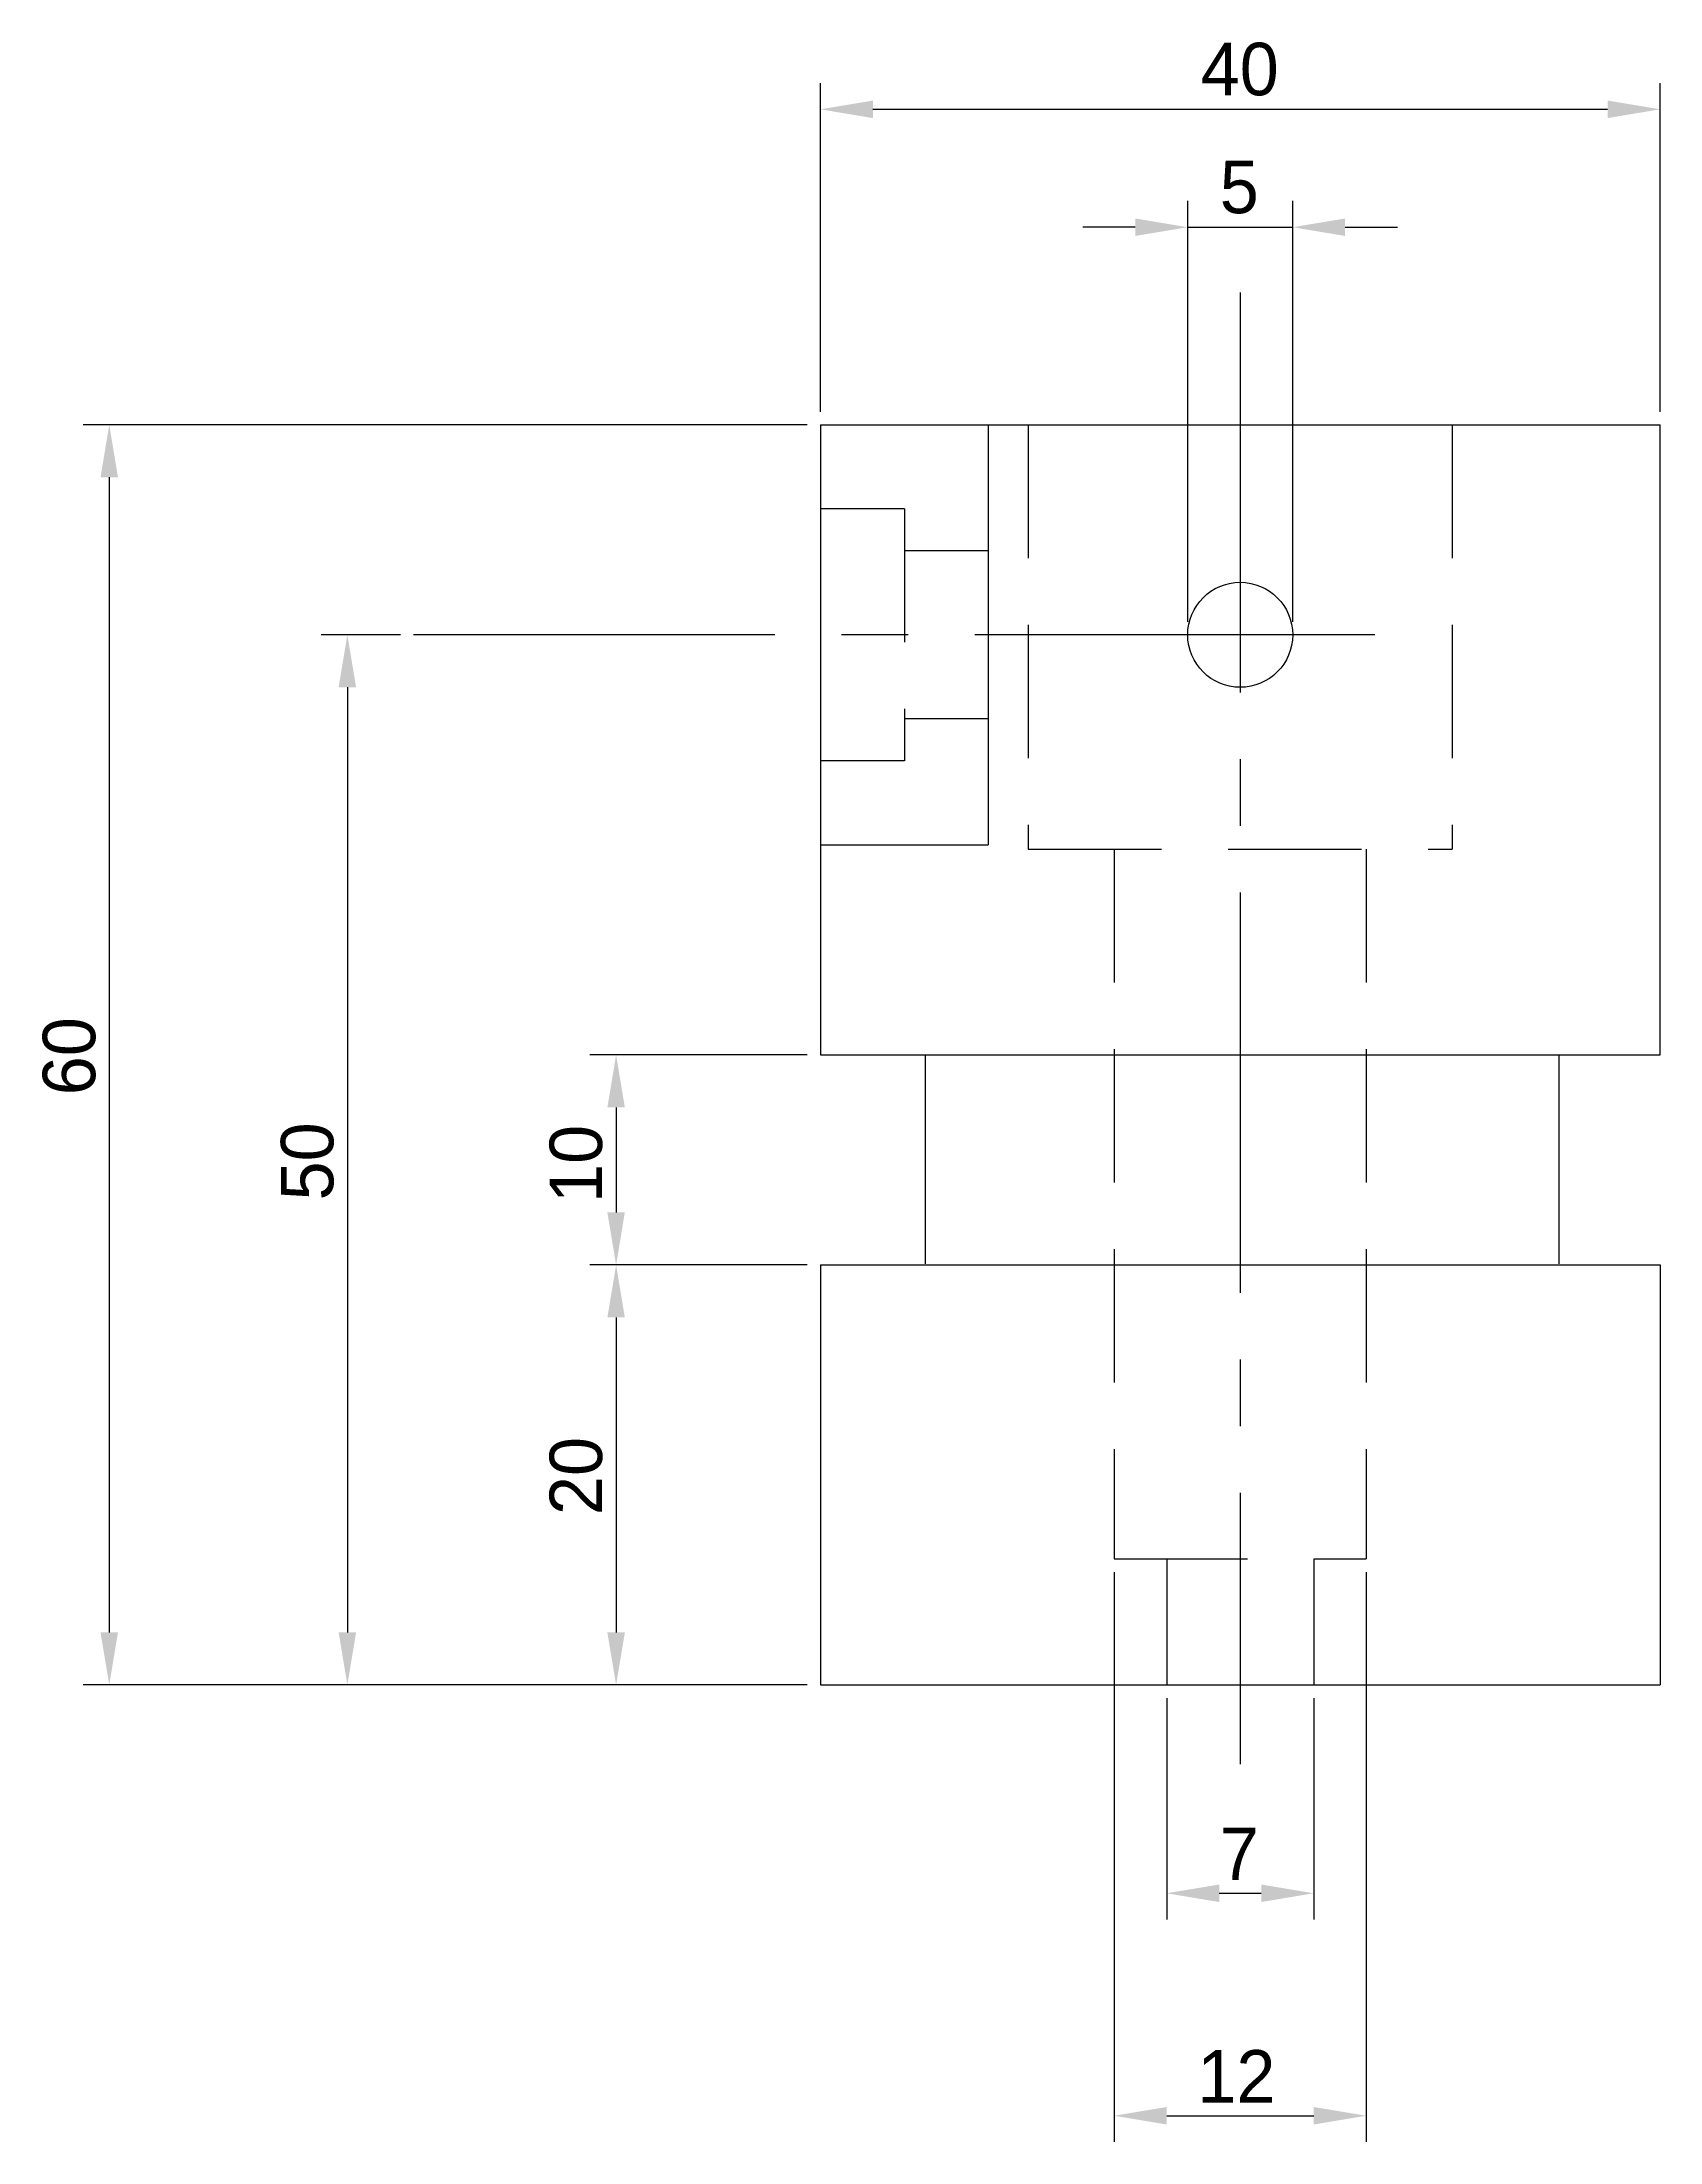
# Model space of a CAD drawing. Extents: x -37 to 181, y -12 to 208.
# Drawn here: x -37.1 to 40, y 108.2 to 208.2 of the extents above; entities that cross this region are included whole.
import ezdxf

# ---------------------------------------------------------------- set-up
doc = ezdxf.new("R2010")
doc.units = 0
doc.linetypes.add('CENTER2', pattern=[28.575, 19.05, -3.175, 3.175, -3.175])
doc.linetypes.add('DASHED2', pattern=[9.525, 6.35, -3.175])
doc.layers.get('0').update_dxf_attribs({"linetype": 'CONTINUOUS'})
doc.layers.get('DEFPOINTS').update_dxf_attribs({"linetype": 'CONTINUOUS'})
for name, color, linetype in [('A', 10, 'CONTINUOUS'), ('B', 40, 'DASHED2'), ('DIM', 144, 'CONTINUOUS'), ('E', 102, 'CENTER2')]:
    doc.layers.add(name, color=color, linetype=linetype)
doc.dimstyles.get("Standard").update_dxf_attribs({"dimtxt": 0.18, "dimasz": 0.18, "dimexe": 0.18, "dimexo": 0.0625, "dimgap": 0.09, "dimtad": 0, "dimtih": 1, "dimtoh": 1, "dimzin": 0, "dimcen": 0.09, "dimazin": 3, "dimtfac": 1, "dimtofl": 0, "dimtmove": 0, "dimatfit": 3})

# ---------------------------------------------------------------- blocks, each defined once
blk = doc.blocks.new('*U60')
at = {"layer": 'DIM', "color": 0}
blk.add_text('10', height=2.5, rotation=90, dxfattribs=at).set_placement((-10.399, 152.951))
blk = doc.blocks.new('*D10')
at = {"layer": 'DEFPOINTS', "color": 0}
for p in [(0, 160), (-9.731, 150), (0, 150)]:
    blk.add_point(p, dxfattribs=at)
at = {"layer": 'DIM', "color": 0}
for p, q in [((-0.625, 160), (-10.981, 160)), ((-9.731, 157.5), (-9.731, 152.5)), ((-0.625, 150), (-10.981, 150))]:
    blk.add_line(p, q, dxfattribs=at)
for points in [[(-10.148, 157.5), (-9.315, 157.5), (-9.731, 160)], [(-10.148, 152.5), (-9.315, 152.5), (-9.731, 150)]]:
    blk.add_solid(points, dxfattribs=at)
blk.add_blockref('*U60', (0, 0))
blk = doc.blocks.new('*U61')
at = {"layer": 'DIM', "color": 0}
blk.add_text('20', height=2.5, rotation=90, dxfattribs=at).set_placement((-10.399, 138.09))
blk = doc.blocks.new('*D11')
at = {"layer": 'DEFPOINTS', "color": 0}
for p in [(0, 150), (-9.731, 130), (0, 130)]:
    blk.add_point(p, dxfattribs=at)
at = {"layer": 'DIM', "color": 0}
for p, q in [((-0.625, 150), (-10.981, 150)), ((-9.731, 147.5), (-9.731, 132.5)), ((-0.625, 130), (-10.981, 130))]:
    blk.add_line(p, q, dxfattribs=at)
for points in [[(-10.148, 147.5), (-9.315, 147.5), (-9.731, 150)], [(-10.148, 132.5), (-9.315, 132.5), (-9.731, 130)]]:
    blk.add_solid(points, dxfattribs=at)
blk.add_blockref('*U61', (0, 0))
blk = doc.blocks.new('*U62')
at = {"layer": 'DIM', "color": 0}
blk.add_text('60', height=2.5, rotation=90, dxfattribs=at).set_placement((-34.545, 158.076))
blk = doc.blocks.new('*D12')
at = {"layer": 'DEFPOINTS', "color": 0}
for p in [(0, 190), (-33.877, 130), (0, 130)]:
    blk.add_point(p, dxfattribs=at)
at = {"layer": 'DIM', "color": 0}
for p, q in [((-0.625, 190), (-35.127, 190)), ((-33.877, 187.5), (-33.877, 132.5)), ((-0.625, 130), (-35.127, 130))]:
    blk.add_line(p, q, dxfattribs=at)
for points in [[(-34.294, 187.5), (-33.461, 187.5), (-33.877, 190)], [(-34.294, 132.5), (-33.461, 132.5), (-33.877, 130)]]:
    blk.add_solid(points, dxfattribs=at)
blk.add_blockref('*U62', (0, 0))
blk = doc.blocks.new('*U63')
at = {"layer": 'DIM', "color": 0}
blk.add_text('40', height=2.5, dxfattribs=at).set_placement((18.119, 205.689))
blk = doc.blocks.new('*D14')
at = {"layer": 'DEFPOINTS', "color": 0}
for p in [(40, 205.021), (0, 190), (40, 190)]:
    blk.add_point(p, dxfattribs=at)
at = {"layer": 'DIM', "color": 0}
for p, q in [((0, 190.625), (0, 206.271)), ((40, 190.625), (40, 206.271)), ((2.5, 205.021), (37.5, 205.021))]:
    blk.add_line(p, q, dxfattribs=at)
for points in [[(2.5, 205.438), (2.5, 204.604), (0, 205.021)], [(37.5, 205.438), (37.5, 204.604), (40, 205.021)]]:
    blk.add_solid(points, dxfattribs=at)
blk.add_blockref('*U63', (0, 0))
blk = doc.blocks.new('*U64')
at = {"layer": 'DIM', "color": 0}
blk.add_text('7', height=2.5, dxfattribs=at).set_placement((19.025, 120.707))
blk = doc.blocks.new('*D17')
at = {"layer": 'DEFPOINTS', "color": 0}
for p in [(16.5, 130), (23.5, 130), (23.5, 120.082)]:
    blk.add_point(p, dxfattribs=at)
at = {"layer": 'DIM', "color": 0}
for p, q in [((16.5, 129.375), (16.5, 118.832)), ((23.5, 129.375), (23.5, 118.832)), ((19, 120.082), (21, 120.082))]:
    blk.add_line(p, q, dxfattribs=at)
for points in [[(19, 120.498), (19, 119.665), (16.5, 120.082)], [(21, 120.498), (21, 119.665), (23.5, 120.082)]]:
    blk.add_solid(points, dxfattribs=at)
blk.add_blockref('*U64', (0, 0))
blk = doc.blocks.new('*U65')
at = {"layer": 'DIM', "color": 0}
blk.add_text('12', height=2.5, dxfattribs=at).set_placement((17.96, 110.115))
blk = doc.blocks.new('*D18')
at = {"layer": 'DEFPOINTS', "color": 0}
for p in [(14, 136), (26, 136), (26, 109.49)]:
    blk.add_point(p, dxfattribs=at)
at = {"layer": 'DIM', "color": 0}
for p, q in [((14, 135.375), (14, 108.24)), ((26, 135.375), (26, 108.24)), ((16.5, 109.49), (23.5, 109.49))]:
    blk.add_line(p, q, dxfattribs=at)
for points in [[(16.5, 109.906), (16.5, 109.073), (14, 109.49)], [(23.5, 109.906), (23.5, 109.073), (26, 109.49)]]:
    blk.add_solid(points, dxfattribs=at)
blk.add_blockref('*U65', (0, 0))
blk = doc.blocks.new('*U72')
at = {"layer": 'DIM', "color": 0}
blk.add_text('5', height=2.5, dxfattribs=at).set_placement((19.026, 200.074))
blk = doc.blocks.new('*D32')
at = {"layer": 'DEFPOINTS', "color": 0}
for p in [(22.5, 199.407), (17.5, 180), (22.5, 180)]:
    blk.add_point(p, dxfattribs=at)
at = {"layer": 'DIM', "color": 0}
for p, q in [((17.5, 180.625), (17.5, 200.657)), ((22.5, 180.625), (22.5, 200.657)), ((15, 199.407), (12.5, 199.407)), ((17.5, 199.407), (22.5, 199.407)), ((25, 199.407), (27.5, 199.407))]:
    blk.add_line(p, q, dxfattribs=at)
for points in [[(15, 199.824), (15, 198.99), (17.5, 199.407)], [(25, 199.824), (25, 198.99), (22.5, 199.407)]]:
    blk.add_solid(points, dxfattribs=at)
blk.add_blockref('*U72', (0, 0))
blk = doc.blocks.new('*U76')
at = {"layer": 'DIM', "color": 0}
blk.add_text('50', height=2.5, rotation=90, dxfattribs=at).set_placement((-23.201, 153.069))
blk = doc.blocks.new('*D36')
at = {"layer": 'DEFPOINTS', "color": 0}
for p in [(-19.376, 180), (-22.534, 130), (0, 130)]:
    blk.add_point(p, dxfattribs=at)
at = {"layer": 'DIM', "color": 0}
for p, q in [((-20.001, 180), (-23.784, 180)), ((-22.534, 177.5), (-22.534, 132.5)), ((-0.625, 130), (-23.784, 130))]:
    blk.add_line(p, q, dxfattribs=at)
for points in [[(-22.95, 177.5), (-22.117, 177.5), (-22.534, 180)], [(-22.95, 132.5), (-22.117, 132.5), (-22.534, 130)]]:
    blk.add_solid(points, dxfattribs=at)
blk.add_blockref('*U76', (0, 0))

msp = doc.modelspace()

# ---------------------------------------------------------------- linework, layer by layer
at = {"layer": 'A'}
for p, q in [((0, 190), (0, 160)), ((0, 190), (40, 190)), ((8, 190), (8, 170)), ((40, 160), (40, 190)), ((0, 170), (8, 170)), ((0, 160), (40, 160)), ((5, 160), (5, 150.05)), ((35.2, 150.05), (35.2, 160)), ((0, 150), (0, 130)), ((0, 150), (40, 150)), ((40, 150), (40, 130)), ((0, 130), (40, 130))]:
    msp.add_line(p, q, dxfattribs=at)
msp.add_circle((20, 180), 2.5, dxfattribs=at)
at = {"layer": 'B'}
for p, q in [((9.9, 190), (9.9, 169.8)), ((30.1, 190), (30.1, 169.8)), ((4, 186), (0, 186)), ((4, 186), (4, 174)), ((8, 184), (4, 184)), ((8, 176), (4, 176)), ((4, 174), (0, 174)), ((9.9, 169.8), (30.1, 169.8)), ((14, 169.8), (14, 136)), ((26, 169.8), (26, 136)), ((14, 136), (26, 136)), ((16.5, 136), (16.5, 130)), ((23.5, 136), (23.5, 130))]:
    msp.add_line(p, q, dxfattribs=at)
at = {"layer": 'E'}
for p, q in [((20, 196.302), (20, 126.232)), ((26.41, 180), (-19.376, 180))]:
    msp.add_line(p, q, dxfattribs=at)

# ---------------------------------------------------------------- dimensions: what is measured, and where the dimension line sits
at = {"layer": 'DIM'}
for base, p1, p2, picture, middle in [((40, 205.021), (0, 190), (40, 190), '*D14', (20, 206.922)), ((22.5, 199.407), (17.5, 180), (22.5, 180), '*D32', (20, 201.303)), ((26, 109.49), (14, 136), (26, 136), '*D18', (20, 111.37)), ((23.5, 120.082), (16.5, 130), (23.5, 130), '*D17', (20, 121.957))]:
    dim = msp.add_linear_dim(base=base, p1=p1, p2=p2, dimstyle='Standard', dxfattribs=at)
    dim.commit()
    dim.dimension.update_dxf_attribs({"geometry": picture, "text_midpoint": middle})
dim = msp.add_linear_dim(base=(-33.877, 130), p1=(0, 190), p2=(0, 130), angle=90, dimstyle='Standard', dxfattribs=at)
dim.commit()
dim.dimension.update_dxf_attribs({"geometry": '*D12', "text_midpoint": (-33.877, 160), "dimtype": 128})
for base, p1, p2, picture, middle in [((-22.534, 130), (-19.376, 180), (0, 130), '*D36', (-24.435, 155)), ((-9.731, 150), (0, 160), (0, 150), '*D10', (-11.633, 155)), ((-9.731, 130), (0, 150), (0, 130), '*D11', (-11.633, 140))]:
    dim = msp.add_linear_dim(base=base, p1=p1, p2=p2, angle=90, dimstyle='Standard', dxfattribs=at)
    dim.commit()
    dim.dimension.update_dxf_attribs({"geometry": picture, "text_midpoint": middle})

doc.saveas('drawing.dxf')
